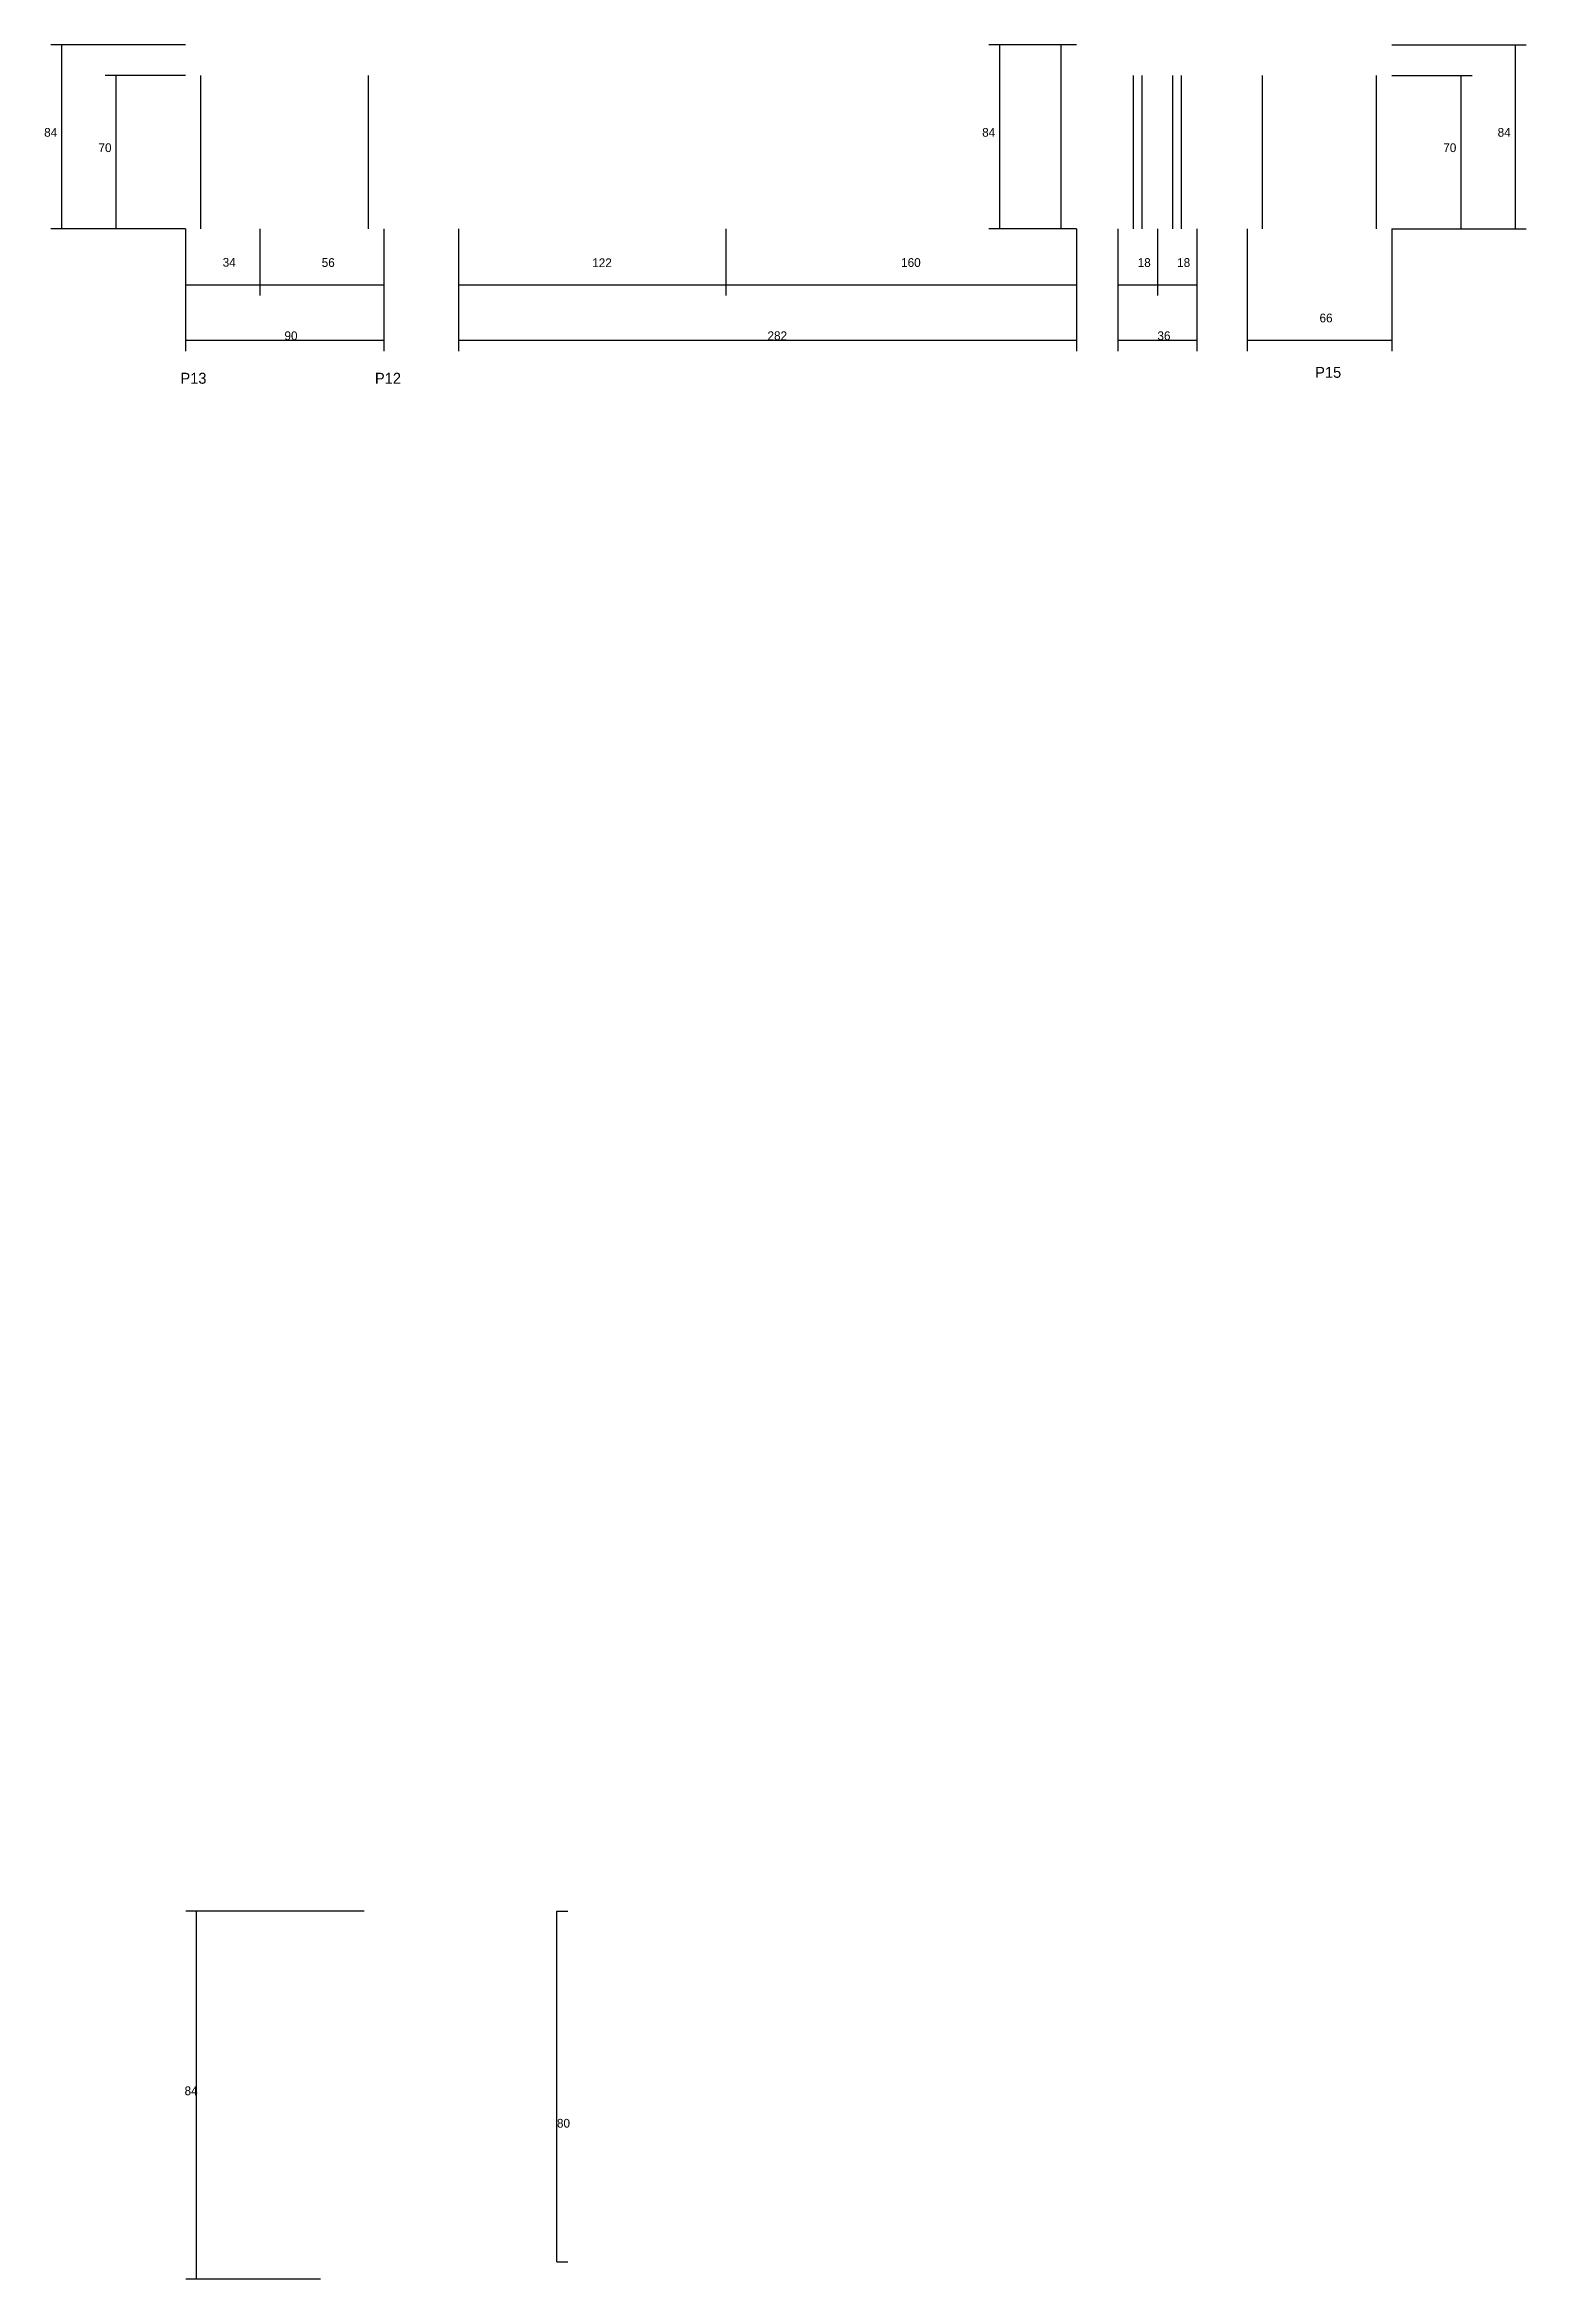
# Model space of a CAD drawing. Header units: metres. Extents: x 129589 to 135216, y 30315 to 31340.
# Drawn here: x 132702 to 133378, y 30315 to 31335 of the extents above; entities that cross this region are included whole.
import ezdxf

# ---------------------------------------------------------------- set-up
doc = ezdxf.new("R2010")
doc.units = ezdxf.units.M
for name, color, linetype in [('COTA', 241, 'Continuous'), ('Cota Seção (2x)', 4, 'Continuous'), ('NOMENCLATURA', 7, 'Continuous'), ('SARR_2.2x7', 40, 'Continuous')]:
    doc.layers.add(name, color=color, linetype=linetype)

msp = doc.modelspace()

# ---------------------------------------------------------------- texts
at = {"layer": 'COTA'}
for s, p in [('84', (132701.9, 31292.7)), ('84', (133130.1, 31292.7)), ('84', (133365.4, 31292.7)), ('70', (132726.7, 31285.7)), ('70', (133340.6, 31285.7)), ('34', (132783.4, 31233.4)), ('56', (132828.6, 31233.3)), ('122', (132952.1, 31233.2)), ('160', (133093.1, 31233.3)), ('18', (133201.1, 31233.3)), ('18', (133219.1, 31233.3)), ('66', (133284.1, 31208)), ('90', (132811.6, 31199.9)), ('282', (133032.1, 31199.9)), ('36', (133210.1, 31199.9)), ('84', (132766, 30399.1))]:
    msp.add_text(s, height=4, dxfattribs=at).set_placement(p)
at = {"layer": 'Cota Seção (2x)'}
msp.add_text('80', height=4, dxfattribs=at).set_placement((132936, 30384.3))
at = {"layer": 'NOMENCLATURA'}
for s, p in [('P13', (132764.1, 31180)), ('P12', (132852.9, 31180)), ('P15', (133282.1, 31182.7))]:
    msp.add_text(s, height=5, dxfattribs=at).set_placement(p)

# ---------------------------------------------------------------- linework, layer by layer
at = {"layer": 'COTA'}
for p, q in [((132766.4, 31334.7), (132705, 31334.7)), ((132710, 31250.7), (132710, 31334.7)), ((133173.1, 31334.7), (133133.2, 31334.7)), ((133138.2, 31250.7), (133138.2, 31334.7)), ((133317.1, 31334.7), (133378.5, 31334.7)), ((133373.5, 31250.7), (133373.5, 31334.7)), ((132766.4, 31320.7), (132729.8, 31320.7)), ((132734.8, 31250.7), (132734.8, 31320.7)), ((133317.1, 31320.7), (133353.7, 31320.7)), ((133348.7, 31250.7), (133348.7, 31320.7)), ((132766.4, 31250.7), (132705, 31250.7)), ((132766.4, 31250.7), (132729.8, 31250.7)), ((132766.4, 31250.7), (132766.4, 31220.2)), ((132766.4, 31250.7), (132766.4, 31194.9)), ((132800.4, 31250.7), (132800.4, 31220.2)), ((132800.4, 31250.7), (132800.4, 31220.2)), ((132856.9, 31250.7), (132856.9, 31220.2)), ((132856.9, 31250.7), (132856.9, 31194.9)), ((132891.1, 31250.7), (132891.1, 31220.2)), ((132891.1, 31250.7), (132891.1, 31194.9)), ((133013.1, 31250.7), (133013.1, 31220.2)), ((133013.1, 31250.7), (133013.1, 31220.2)), ((133173.1, 31250.7), (133133.2, 31250.7)), ((133173.1, 31250.7), (133173.1, 31194.9)), ((133173.1, 31250.7), (133173.1, 31220.2)), ((133192.1, 31250.7), (133192.1, 31220.2)), ((133192.1, 31250.7), (133192.1, 31194.9)), ((133210.1, 31250.7), (133210.1, 31220.2)), ((133210.1, 31250.7), (133210.1, 31220.2)), ((133228.1, 31250.7), (133228.1, 31220.2)), ((133228.1, 31250.7), (133228.1, 31194.9)), ((133251.1, 31250.7), (133251.1, 31194.9)), ((133317.1, 31250.7), (133317.1, 31194.9)), ((133317.1, 31250.7), (133353.7, 31250.7)), ((133317.1, 31250.7), (133378.5, 31250.7)), ((132766.4, 31225.2), (132800.4, 31225.2)), ((132800.4, 31225.2), (132856.9, 31225.2)), ((132891.1, 31225.2), (133013.1, 31225.2)), ((133013.1, 31225.2), (133173.1, 31225.2)), ((133192.1, 31225.2), (133210.1, 31225.2)), ((133210.1, 31225.2), (133228.1, 31225.2)), ((132766.4, 31199.9), (132856.9, 31199.9)), ((132891.1, 31199.9), (133173.1, 31199.9)), ((133192.1, 31199.9), (133228.1, 31199.9)), ((133251.1, 31199.9), (133317.1, 31199.9)), ((132848, 30483.1), (132766.5, 30483.1)), ((132771.5, 30315.1), (132771.5, 30483.1)), ((132828, 30315.1), (132766.5, 30315.1))]:
    msp.add_line(p, q, dxfattribs=at)
at = {"layer": 'Cota Seção (2x)'}
for p, q in [((132936, 30323.1), (132936, 30483.1)), ((132936, 30483.1), (132941, 30483.1)), ((132936, 30323.1), (132941, 30323.1))]:
    msp.add_line(p, q, dxfattribs=at)
at = {"layer": 'SARR_2.2x7'}
for p, q in [((133166.1, 31250.7), (133166.1, 31334.7)), ((132773.4, 31250.7), (132773.4, 31320.7)), ((132849.9, 31250.7), (132849.9, 31320.7)), ((133199.1, 31250.7), (133199.1, 31320.7)), ((133203.1, 31250.7), (133203.1, 31320.7)), ((133217.1, 31250.7), (133217.1, 31320.7)), ((133221.1, 31250.7), (133221.1, 31320.7)), ((133258.1, 31250.7), (133258.1, 31320.7)), ((133310.1, 31250.7), (133310.1, 31320.7))]:
    msp.add_line(p, q, dxfattribs=at)

msp.set_redraw_order([(e.dxf.handle, doc.entitydb.next_handle()) for e in msp.query("TEXT MTEXT ATTDEF DIMENSION ARC_DIMENSION")])  # texts and dimensions are drawn at this point

doc.saveas('drawing.dxf')
